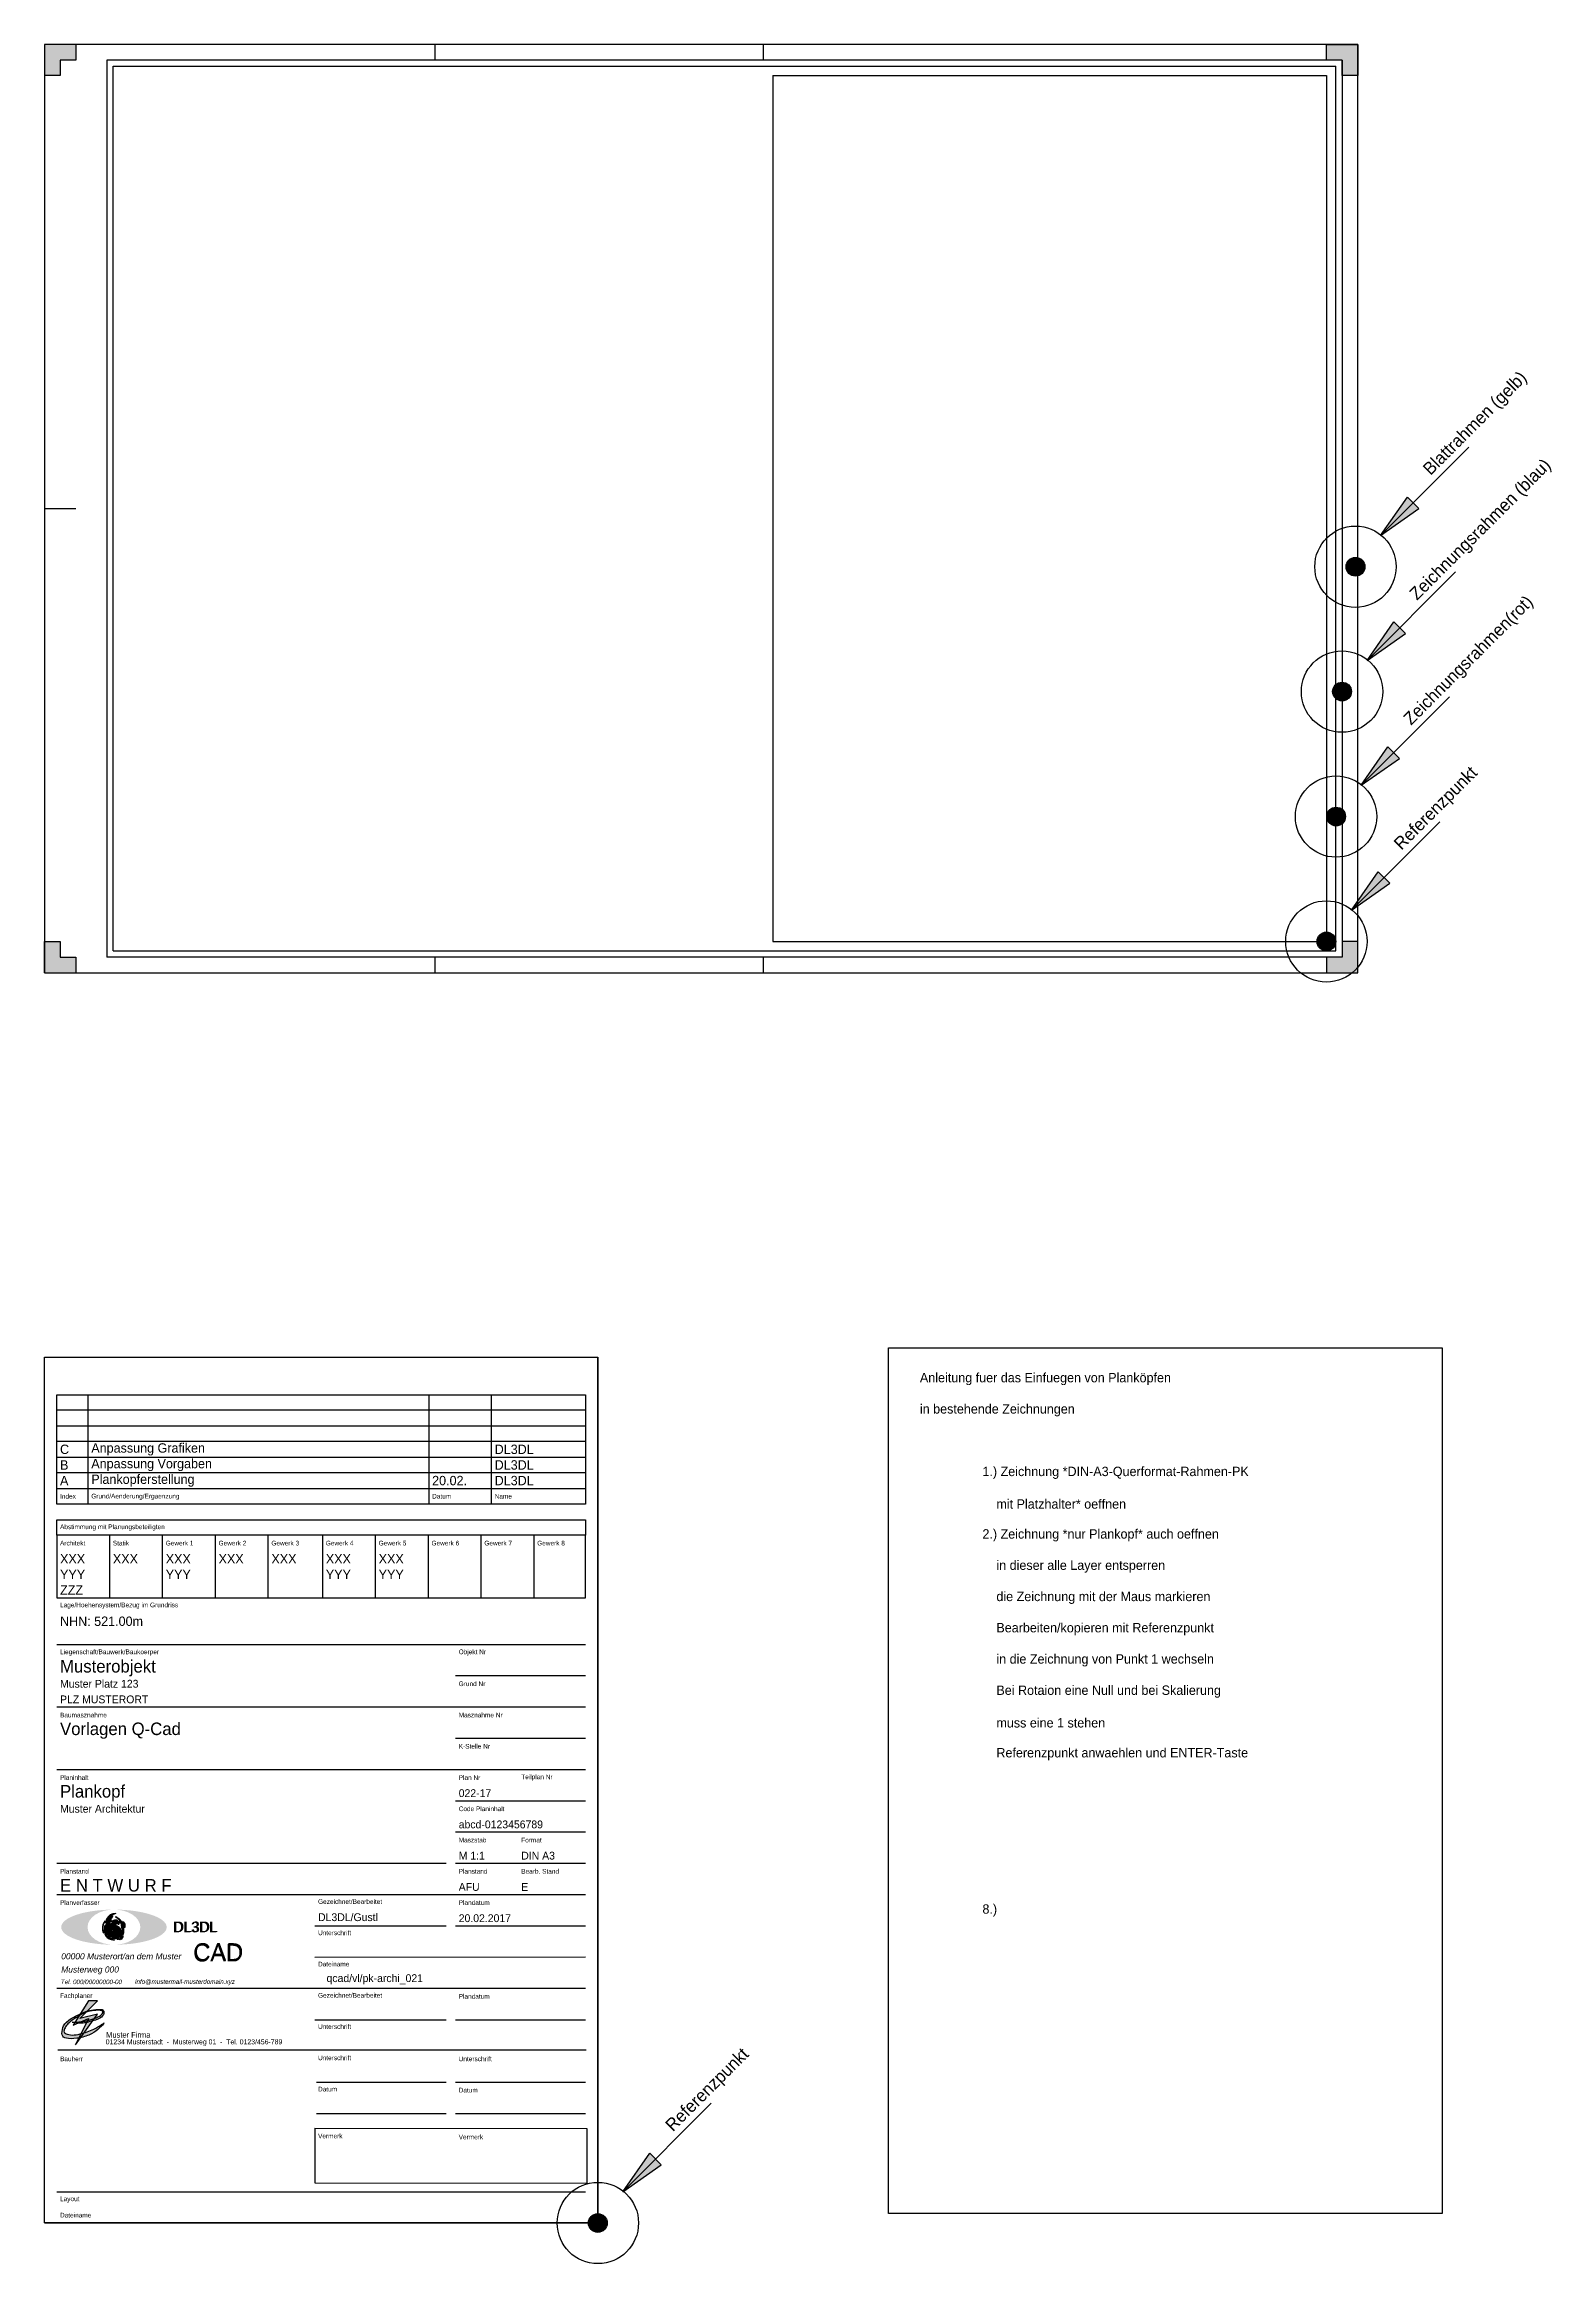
# Model space of a CAD drawing. Header units: millimetres. Extents: x 0 to 482, y -13 to 697.
import ezdxf

# ---------------------------------------------------------------- set-up
doc = ezdxf.new("R2010")
doc.units = ezdxf.units.MM
for name, color, linetype, true_color in [('Blattrahmen', 2, 'Continuous', 0xffff00), ('Faltmarken', 3, 'Continuous', 0x00ff00), ('Hilfe', 30, 'Continuous', 0xff7f00), ('Logo', 5, 'Continuous', 0x0000ff), ('Logo Text', 1, 'Continuous', 0xff0000), ('Logo_a', 1, 'Continuous', 0xff0000), ('Logo_b', 30, 'Continuous', 0xff7f00), ('Logo_c', 14, 'Continuous', 0x800000), ('Logo_d', 5, 'Continuous', 0x0000ff), ('Musterlogo AG', 3, 'Continuous', 0x00ff00), ('Musterlogo AG 1', 1, 'Continuous', 0xff0000), ('Musterlogo AG Text', 5, 'Continuous', 0x0000ff), ('pfoenix', 94, 'Continuous', 0x008000), ('Planecken', 2, 'Continuous', 0xffff00), ('Plankopf Platzhalter', 6, 'Continuous', 0xff00ff), ('Plankopf Rahmen', 3, 'Continuous', 0x00ff00), ('plankopf Text ausgefuellt', 94, 'Continuous', 0x008000), ('Plankopf Text Vorgabe', 1, 'Continuous', 0xff0000), ('Referenz', 1, 'Continuous', 0xff0000), ('Zeichnungsrahmen rot', 1, 'Continuous', 0xff0000), ('Zeichnungsrahmen_blau', 5, 'Continuous', 0x0000ff)]:
    doc.layers.add(name, color=color, linetype=linetype, true_color=true_color)
doc.styles.add('textstyle0', font='')
doc.styles.add('textstyle1', font='')
doc.styles.add('textstyle10', font='')
doc.styles.add('textstyle100', font='')
doc.styles.add('textstyle101', font='')
doc.styles.add('textstyle102', font='')
doc.styles.add('textstyle103', font='')
doc.styles.add('textstyle104', font='')
doc.styles.add('textstyle105', font='')
doc.styles.add('textstyle106', font='')
doc.styles.add('textstyle107', font='')
doc.styles.add('textstyle108', font='')
doc.styles.add('textstyle109', font='')
doc.styles.add('textstyle11', font='')
doc.styles.add('textstyle110', font='')
doc.styles.add('textstyle111', font='')
doc.styles.add('textstyle112', font='')
doc.styles.add('textstyle113', font='')
doc.styles.add('textstyle114', font='')
doc.styles.add('textstyle115', font='')
doc.styles.add('textstyle12', font='')
doc.styles.add('textstyle13', font='')
doc.styles.add('textstyle14', font='')
doc.styles.add('textstyle15', font='')
doc.styles.add('textstyle16', font='')
doc.styles.add('textstyle17', font='')
doc.styles.add('textstyle18', font='')
doc.styles.add('textstyle19', font='')
doc.styles.add('textstyle2', font='')
doc.styles.add('textstyle20', font='')
doc.styles.add('textstyle21', font='')
doc.styles.add('textstyle22', font='')
doc.styles.add('textstyle23', font='')
doc.styles.add('textstyle24', font='')
doc.styles.add('textstyle25', font='')
doc.styles.add('textstyle26', font='')
doc.styles.add('textstyle27', font='')
doc.styles.add('textstyle28', font='')
doc.styles.add('textstyle29', font='')
doc.styles.add('textstyle3', font='')
doc.styles.add('textstyle30', font='')
doc.styles.add('textstyle31', font='')
doc.styles.add('textstyle32', font='')
doc.styles.add('textstyle33', font='')
doc.styles.add('textstyle34', font='')
doc.styles.add('textstyle35', font='')
doc.styles.add('textstyle36', font='')
doc.styles.add('textstyle37', font='')
doc.styles.add('textstyle38', font='')
doc.styles.add('textstyle39', font='')
doc.styles.add('textstyle4', font='')
doc.styles.add('textstyle40', font='')
doc.styles.add('textstyle41', font='')
doc.styles.add('textstyle42', font='')
doc.styles.add('textstyle43', font='')
doc.styles.add('textstyle44', font='')
doc.styles.add('textstyle45', font='')
doc.styles.add('textstyle46', font='')
doc.styles.add('textstyle47', font='')
doc.styles.add('textstyle48', font='')
doc.styles.add('textstyle49', font='')
doc.styles.add('textstyle5', font='')
doc.styles.add('textstyle50', font='')
doc.styles.add('textstyle51', font='')
doc.styles.add('textstyle52', font='')
doc.styles.add('textstyle53', font='')
doc.styles.add('textstyle54', font='')
doc.styles.add('textstyle55', font='')
doc.styles.add('textstyle56', font='')
doc.styles.add('textstyle57', font='')
doc.styles.add('textstyle58', font='')
doc.styles.add('textstyle59', font='')
doc.styles.add('textstyle6', font='')
doc.styles.add('textstyle60', font='')
doc.styles.add('textstyle61', font='')
doc.styles.add('textstyle62', font='')
doc.styles.add('textstyle63', font='')
doc.styles.add('textstyle64', font='')
doc.styles.add('textstyle65', font='')
doc.styles.add('textstyle66', font='')
doc.styles.add('textstyle67', font='')
doc.styles.add('textstyle68', font='')
doc.styles.add('textstyle69', font='')
doc.styles.add('textstyle7', font='')
doc.styles.add('textstyle70', font='')
doc.styles.add('textstyle71', font='')
doc.styles.add('textstyle72', font='')
doc.styles.add('textstyle73', font='')
doc.styles.add('textstyle74', font='')
doc.styles.add('textstyle75', font='')
doc.styles.add('textstyle76', font='')
doc.styles.add('textstyle77', font='')
doc.styles.add('textstyle78', font='')
doc.styles.add('textstyle79', font='')
doc.styles.add('textstyle8', font='')
doc.styles.add('textstyle80', font='')
doc.styles.add('textstyle81', font='')
doc.styles.add('textstyle82', font='')
doc.styles.add('textstyle83', font='')
doc.styles.add('textstyle84', font='')
doc.styles.add('textstyle85', font='')
doc.styles.add('textstyle86', font='')
doc.styles.add('textstyle87', font='')
doc.styles.add('textstyle88', font='')
doc.styles.add('textstyle89', font='')
doc.styles.add('textstyle9', font='')
doc.styles.add('textstyle90', font='')
doc.styles.add('textstyle91', font='')
doc.styles.add('textstyle92', font='')
doc.styles.add('textstyle93', font='')
doc.styles.add('textstyle94', font='')
doc.styles.add('textstyle95', font='')
doc.styles.add('textstyle96', font='')
doc.styles.add('textstyle97', font='')
doc.styles.add('textstyle98', font='')
doc.styles.add('textstyle99', font='')
doc.styles.get('textstyle0').set_extended_font_data('FreeMono')
doc.styles.get('textstyle1').set_extended_font_data('URW Chancery L')
doc.styles.get('textstyle10').set_extended_font_data('FreeMono')
doc.styles.get('textstyle100').set_extended_font_data('FreeMono')
doc.styles.get('textstyle101').set_extended_font_data('Liberation Sans', italic=True)
doc.styles.get('textstyle102').set_extended_font_data('Liberation Sans', italic=True)
doc.styles.get('textstyle103').set_extended_font_data('Liberation Sans', italic=True)
doc.styles.get('textstyle104').set_extended_font_data('Liberation Sans', italic=True)
doc.styles.get('textstyle105').set_extended_font_data('FreeMono')
doc.styles.get('textstyle106').set_extended_font_data('FreeMono')
doc.styles.get('textstyle107').set_extended_font_data('FreeMono')
doc.styles.get('textstyle108').set_extended_font_data('FreeMono')
doc.styles.get('textstyle109').set_extended_font_data('FreeMono')
doc.styles.get('textstyle11').set_extended_font_data('FreeMono')
doc.styles.get('textstyle110').set_extended_font_data('FreeMono')
doc.styles.get('textstyle111').set_extended_font_data('FreeMono')
doc.styles.get('textstyle112').set_extended_font_data('FreeMono')
doc.styles.get('textstyle113').set_extended_font_data('FreeMono')
doc.styles.get('textstyle114').set_extended_font_data('FreeMono')
doc.styles.get('textstyle115').set_extended_font_data('FreeMono')
doc.styles.get('textstyle12').set_extended_font_data('FreeMono')
doc.styles.get('textstyle13').set_extended_font_data('FreeMono')
doc.styles.get('textstyle14').set_extended_font_data('FreeMono')
doc.styles.get('textstyle15').set_extended_font_data('FreeMono')
doc.styles.get('textstyle16').set_extended_font_data('FreeMono')
doc.styles.get('textstyle17').set_extended_font_data('FreeMono')
doc.styles.get('textstyle18').set_extended_font_data('FreeMono')
doc.styles.get('textstyle19').set_extended_font_data('FreeMono')
doc.styles.get('textstyle2').set_extended_font_data('URW Chancery L')
doc.styles.get('textstyle20').set_extended_font_data('URW Chancery L')
doc.styles.get('textstyle21').set_extended_font_data('URW Chancery L')
doc.styles.get('textstyle22').set_extended_font_data('URW Chancery L')
doc.styles.get('textstyle23').set_extended_font_data('URW Chancery L')
doc.styles.get('textstyle24').set_extended_font_data('FreeMono')
doc.styles.get('textstyle25').set_extended_font_data('FreeMono')
doc.styles.get('textstyle26').set_extended_font_data('FreeMono')
doc.styles.get('textstyle27').set_extended_font_data('FreeMono')
doc.styles.get('textstyle28').set_extended_font_data('FreeMono')
doc.styles.get('textstyle29').set_extended_font_data('FreeMono')
doc.styles.get('textstyle3').set_extended_font_data('FreeMono')
doc.styles.get('textstyle30').set_extended_font_data('FreeMono')
doc.styles.get('textstyle31').set_extended_font_data('FreeMono')
doc.styles.get('textstyle32').set_extended_font_data('FreeMono')
doc.styles.get('textstyle33').set_extended_font_data('FreeMono')
doc.styles.get('textstyle34').set_extended_font_data('FreeMono')
doc.styles.get('textstyle35').set_extended_font_data('FreeMono')
doc.styles.get('textstyle36').set_extended_font_data('FreeMono')
doc.styles.get('textstyle37').set_extended_font_data('FreeMono')
doc.styles.get('textstyle38').set_extended_font_data('FreeMono')
doc.styles.get('textstyle39').set_extended_font_data('FreeMono')
doc.styles.get('textstyle4').set_extended_font_data('FreeMono')
doc.styles.get('textstyle40').set_extended_font_data('FreeMono')
doc.styles.get('textstyle41').set_extended_font_data('FreeMono')
doc.styles.get('textstyle42').set_extended_font_data('FreeMono')
doc.styles.get('textstyle43').set_extended_font_data('FreeMono')
doc.styles.get('textstyle44').set_extended_font_data('FreeMono')
doc.styles.get('textstyle45').set_extended_font_data('FreeMono')
doc.styles.get('textstyle46').set_extended_font_data('FreeMono')
doc.styles.get('textstyle47').set_extended_font_data('FreeMono')
doc.styles.get('textstyle48').set_extended_font_data('FreeMono')
doc.styles.get('textstyle49').set_extended_font_data('FreeMono')
doc.styles.get('textstyle5').set_extended_font_data('FreeMono')
doc.styles.get('textstyle50').set_extended_font_data('FreeMono')
doc.styles.get('textstyle51').set_extended_font_data('FreeMono')
doc.styles.get('textstyle52').set_extended_font_data('FreeMono')
doc.styles.get('textstyle53').set_extended_font_data('FreeMono')
doc.styles.get('textstyle54').set_extended_font_data('FreeMono')
doc.styles.get('textstyle55').set_extended_font_data('FreeMono')
doc.styles.get('textstyle56').set_extended_font_data('FreeMono')
doc.styles.get('textstyle57').set_extended_font_data('FreeMono')
doc.styles.get('textstyle58').set_extended_font_data('FreeMono')
doc.styles.get('textstyle59').set_extended_font_data('FreeMono')
doc.styles.get('textstyle6').set_extended_font_data('FreeMono')
doc.styles.get('textstyle60').set_extended_font_data('FreeMono')
doc.styles.get('textstyle61').set_extended_font_data('FreeMono')
doc.styles.get('textstyle62').set_extended_font_data('FreeMono')
doc.styles.get('textstyle63').set_extended_font_data('FreeMono')
doc.styles.get('textstyle64').set_extended_font_data('FreeMono')
doc.styles.get('textstyle65').set_extended_font_data('FreeMono')
doc.styles.get('textstyle66').set_extended_font_data('FreeMono')
doc.styles.get('textstyle67').set_extended_font_data('FreeMono')
doc.styles.get('textstyle68').set_extended_font_data('FreeMono')
doc.styles.get('textstyle69').set_extended_font_data('FreeMono')
doc.styles.get('textstyle7').set_extended_font_data('FreeMono')
doc.styles.get('textstyle70').set_extended_font_data('FreeMono')
doc.styles.get('textstyle71').set_extended_font_data('FreeMono')
doc.styles.get('textstyle72').set_extended_font_data('FreeMono')
doc.styles.get('textstyle73').set_extended_font_data('FreeMono')
doc.styles.get('textstyle74').set_extended_font_data('FreeMono')
doc.styles.get('textstyle75').set_extended_font_data('FreeMono')
doc.styles.get('textstyle76').set_extended_font_data('FreeMono')
doc.styles.get('textstyle77').set_extended_font_data('FreeMono')
doc.styles.get('textstyle78').set_extended_font_data('FreeMono')
doc.styles.get('textstyle79').set_extended_font_data('FreeMono')
doc.styles.get('textstyle8').set_extended_font_data('FreeMono')
doc.styles.get('textstyle80').set_extended_font_data('FreeMono')
doc.styles.get('textstyle81').set_extended_font_data('FreeMono')
doc.styles.get('textstyle82').set_extended_font_data('FreeMono')
doc.styles.get('textstyle83').set_extended_font_data('FreeMono')
doc.styles.get('textstyle84').set_extended_font_data('FreeMono')
doc.styles.get('textstyle85').set_extended_font_data('FreeMono')
doc.styles.get('textstyle86').set_extended_font_data('FreeMono')
doc.styles.get('textstyle87').set_extended_font_data('FreeMono')
doc.styles.get('textstyle88').set_extended_font_data('FreeMono')
doc.styles.get('textstyle89').set_extended_font_data('FreeMono')
doc.styles.get('textstyle9').set_extended_font_data('FreeMono')
doc.styles.get('textstyle90').set_extended_font_data('FreeMono')
doc.styles.get('textstyle91').set_extended_font_data('FreeMono')
doc.styles.get('textstyle92').set_extended_font_data('FreeMono')
doc.styles.get('textstyle93').set_extended_font_data('FreeMono')
doc.styles.get('textstyle94').set_extended_font_data('FreeMono')
doc.styles.get('textstyle95').set_extended_font_data('FreeMono')
doc.styles.get('textstyle96').set_extended_font_data('FreeMono')
doc.styles.get('textstyle97').set_extended_font_data('FreeMono')
doc.styles.get('textstyle98').set_extended_font_data('FreeMono')
doc.styles.get('textstyle99').set_extended_font_data('FreeMono')

msp = doc.modelspace()

# ---------------------------------------------------------------- texts
at = {"layer": 'Hilfe', "char_height": 3, "attachment_point": 4}
for s, insert, style in [('Anleitung fuer das Einfuegen von Planköpfen', (280, 270), 'textstyle8'), ('in bestehende Zeichnungen', (280, 260), 'textstyle9'), ('1.) Zeichnung *DIN-A3-Querformat-Rahmen-PK ', (300, 240), 'textstyle10'), ('    mit Platzhalter* oeffnen', (300, 230), 'textstyle13'), ('2.) Zeichnung *nur Plankopf* auch oeffnen', (300, 220), 'textstyle3'), ('    in dieser alle Layer entsperren ', (300, 210), 'textstyle14'), ('    die Zeichnung mit der Maus markieren', (300, 200), 'textstyle4'), ('    Bearbeiten/kopieren mit Referenzpunkt', (300, 190), 'textstyle15'), ('    in die Zeichnung von Punkt 1 wechseln', (300, 180), 'textstyle5'), ('    Bei Rotaion eine Null und bei Skalierung', (300, 170), 'textstyle16'), ('    muss eine 1 stehen', (300, 160), 'textstyle17'), ('    Referenzpunkt anwaehlen und ENTER-Taste', (300, 150), 'textstyle18'), ('8.)', (300, 100), 'textstyle6')]:
    msp.add_mtext(s, dxfattribs=dict(at, insert=insert, style=style))
at = {"layer": 'Logo', "attachment_point": 5}
for s, insert, char_height, style in [('DL3DL\\P', (48.12, 94.64), 3.375, 'textstyle22'), ('CAD\\P', (55.51, 86.43), 5.625, 'textstyle20')]:
    msp.add_mtext(s, dxfattribs=dict(at, insert=insert, char_height=char_height, style=style))
at = {"layer": 'Logo Text', "attachment_point": 5}
for s, insert, char_height, style in [('DL3DL\\P', (48.45, 94.74), 3.375, 'textstyle23'), ('CAD\\P', (55.66, 86.67), 5.625, 'textstyle21')]:
    msp.add_mtext(s, dxfattribs=dict(at, insert=insert, char_height=char_height, style=style))
at = {"layer": 'Logo_d', "attachment_point": 4}
for s, insert, char_height, style in [('\\H1.93259;00000 Musterort/an dem Muster', (5.38, 85.31), 2.025, 'textstyle103'), ('\\H1.93259;Musterweg 000', (5.38, 80.81), 2.025, 'textstyle102'), ('\\H1.43155;Tel. 000/00000000-00', (5.25, 77.12), 1.5, 'textstyle101'), ('\\H1.43155;info@mustermail-musterdomain.xyz', (29, 77), 1.5, 'textstyle104')]:
    msp.add_mtext(s, dxfattribs=dict(at, insert=insert, char_height=char_height, style=style))
at = {"layer": 'Musterlogo AG Text', "attachment_point": 4}
for s, insert, char_height, style in [('01234 Musterstadt  -  Musterweg 01  -  Tel. 0123/456-789', (19.6, 57.72), 1.6, 'textstyle2'), ('Muster Firma', (19.73, 60.19), 1.8, 'textstyle1')]:
    msp.add_mtext(s, dxfattribs=dict(at, insert=insert, char_height=char_height, style=style))
at = {"layer": 'plankopf Text ausgefuellt', "attachment_point": 4}
for s, insert, char_height, style in [('C', (5, 247.5), 3, 'textstyle46'), ('Anpassung Grafiken', (15, 247.5), 3, 'textstyle63'), ('DL3DL', (144, 247.5), 3, 'textstyle67'), ('B', (5, 242.5), 3, 'textstyle45'), ('Anpassung Vorgaben', (15, 242.5), 3, 'textstyle48'), ('DL3DL', (144, 242.5), 3, 'textstyle66'), ('A', (5, 237.5), 3, 'textstyle44'), ('Plankopferstellung', (15, 237.5), 3, 'textstyle47'), ('20.02.', (124, 237.5), 3, 'textstyle64'), ('DL3DL', (144, 237.5), 3, 'textstyle65'), ('XXX', (5, 212.5), 3, 'textstyle68'), ('XXX', (21.9, 212.5), 3, 'textstyle69'), ('XXX', (38.8, 212.5), 3, 'textstyle70'), ('XXX', (55.7, 212.5), 3, 'textstyle55'), ('XXX', (72.6, 212.5), 3, 'textstyle56'), ('XXX', (90, 212.5), 3, 'textstyle57'), ('XXX', (106.9, 212.5), 3, 'textstyle58'), ('YYY', (5, 207.5), 3, 'textstyle59'), ('YYY', (38.8, 207.5), 3, 'textstyle60'), ('YYY', (90, 207.5), 3, 'textstyle61'), ('YYY', (106.9, 207.5), 3, 'textstyle62'), ('ZZZ', (5, 202.5), 3, 'textstyle32'), ('NHN: 521.00m', (5, 192.5), 3, 'textstyle33'), ('Musterobjekt', (5, 177.5), 4, 'textstyle37'), ('Muster Platz 123', (5, 172.5), 2.5, 'textstyle30'), ('PLZ MUSTERORT', (5, 167.5), 2.5, 'textstyle41'), ('Vorlagen Q-Cad', (5, 157.5), 4, 'textstyle35'), ('Plankopf', (5, 137.5), 4, 'textstyle36'), ('022-17', (132.5, 137.5), 2.5, 'textstyle24'), ('Muster Architektur', (5, 132.5), 2.5, 'textstyle38'), ('abcd-0123456789', (132.5, 127.5), 2.5, 'textstyle39'), ('M 1:1', (132.5, 117.5), 2.5, 'textstyle25'), ('DIN A3', (152.5, 117.5), 2.5, 'textstyle26'), ('E N T W U R F', (5, 108), 4, 'textstyle34'), ('AFU', (132.5, 107.5), 2.5, 'textstyle29'), ('E', (152.5, 107.5), 2.5, 'textstyle27'), ('DL3DL/Gustl', (87.52, 97.82), 2.5, 'textstyle28'), ('20.02.2017', (132.5, 97.5), 2.5, 'textstyle31'), ('qcad/vl/pk-archi_021', (90.23, 77.95), 2.5, 'textstyle40')]:
    msp.add_mtext(s, dxfattribs=dict(at, insert=insert, char_height=char_height, style=style))
at = {"layer": 'Plankopf Text Vorgabe', "char_height": 1.5, "attachment_point": 4}
for s, insert, style in [('Index', (5, 232.5), 'textstyle114'), ('Grund/Aenderung/Ergaenzung', (14.98, 232.32), 'textstyle115'), ('Datum', (124, 232.5), 'textstyle105'), ('Name', (144, 232.5), 'textstyle106'), ('Abstimmung mit Planungsbeteiligten', (5, 222.5), 'textstyle113'), ('Architekt', (5, 217.5), 'textstyle107'), ('Statik', (21.9, 217.5), 'textstyle108'), ('Gewerk 1', (38.8, 217.5), 'textstyle109'), ('Gewerk 2', (55.7, 217.5), 'textstyle110'), ('Gewerk 3', (72.6, 217.5), 'textstyle111'), ('Gewerk 4', (90, 217.5), 'textstyle112'), ('Gewerk 5', (106.9, 217.5), 'textstyle79'), ('Gewerk 6', (123.8, 217.5), 'textstyle80'), ('Gewerk 7', (140.7, 217.5), 'textstyle81'), ('Gewerk 8', (157.6, 217.5), 'textstyle82'), ('Lage/Hoehensystem/Bezug im Grundriss', (5, 197.5), 'textstyle83'), ('Liegenschaft/Bauwerk/Baukoerper', (5, 182.5), 'textstyle84'), ('Objekt Nr', (132.5, 182.5), 'textstyle77'), ('Grund Nr', (132.5, 172.5), 'textstyle78'), ('Baumasznahme', (5, 162.5), 'textstyle85'), ('Masznahme Nr', (132.5, 162.5), 'textstyle93'), ('K-Stelle Nr', (132.5, 152.5), 'textstyle94'), ('Planinhalt', (5, 142.5), 'textstyle86'), ('Plan Nr', (132.5, 142.5), 'textstyle92'), ('Teilplan Nr', (152.5, 142.5), 'textstyle90'), ('Code Planinhalt', (132.5, 132.5), 'textstyle99'), ('Maszstab', (132.5, 122.5), 'textstyle100'), ('Format', (152.5, 122.5), 'textstyle95'), ('Planstand', (5, 112.5), 'textstyle71'), ('Planstand', (132.5, 112.5), 'textstyle87'), ('Bearb. Stand', (152.5, 112.5), 'textstyle96'), ('Planverfasser', (5, 102.5), 'textstyle72'), ('Gezeichnet/Bearbeitet', (87.52, 102.82), 'textstyle51'), ('Plandatum', (132.5, 102.5), 'textstyle98'), ('Unterschrift', (87.52, 92.82), 'textstyle53'), ('Dateiname', (87.52, 82.82), 'textstyle43'), ('Fachplaner', (5, 72.5), 'textstyle73'), ('Gezeichnet/Bearbeitet', (87.52, 72.82), 'textstyle52'), ('Plandatum', (132.5, 72.5), 'textstyle91'), ('Unterschrift', (87.52, 62.82), 'textstyle54'), ('Bauherr', (5, 52.5), 'textstyle74'), ('Unterschrift', (87.52, 52.82), 'textstyle42'), ('Unterschrift', (132.5, 52.5), 'textstyle88'), ('Datum', (87.52, 42.82), 'textstyle97'), ('Datum', (132.5, 42.5), 'textstyle89'), ('Vermerk', (87.52, 27.82), 'textstyle49'), ('Vermerk', (132.5, 27.5), 'textstyle50'), ('Layout ', (5, 7.5), 'textstyle75'), ('Dateiname', (5, 2.5), 'textstyle76')]:
    msp.add_mtext(s, dxfattribs=dict(at, insert=insert, style=style))
at = {"layer": 'Referenz', "char_height": 4, "attachment_point": 4, "rotation": 45}
for s, insert, style in [('Blattrahmen (gelb)', (442.3, 559.89), 'textstyle19'), ('Zeichnungsrahmen (blau)', (438, 519.93), 'textstyle11'), ('Zeichnungsrahmen(rot)', (436.1, 479.96), 'textstyle12'), ('Referenzpunkt', (433, 440), 'textstyle0'), ('Referenzpunkt', (200, 30), 'textstyle7')]:
    msp.add_mtext(s, dxfattribs=dict(at, insert=insert, style=style))

# ---------------------------------------------------------------- hatches: boundary and pattern name
at = {"layer": 'Logo_a'}
h = msp.add_hatch(color=256, dxfattribs=at)
edge = h.paths.add_edge_path()
edge.add_ellipse((22.24, 94.64), major_axis=(14.06, 0), ratio=0.4, start_angle=0, end_angle=360)
edge = h.paths.add_edge_path()
edge.add_ellipse((22.24, 94.64), major_axis=(11.25, 0), ratio=0.5, start_angle=0, end_angle=360)
at = {"layer": 'Logo_b'}
h = msp.add_hatch(color=256, dxfattribs=at)
edge = h.paths.add_edge_path()
edge.add_ellipse((22.24, 94.64), major_axis=(11.25, 0), ratio=0.5, start_angle=0, end_angle=360)
edge = h.paths.add_edge_path()
edge.add_ellipse((22.24, 94.64), major_axis=(8.44, 0), ratio=0.666667, start_angle=0, end_angle=360)
at = {"layer": 'Logo_c'}
h = msp.add_hatch(color=256, dxfattribs=at)
edge = h.paths.add_edge_path()
edge.add_ellipse((22.24, 94.64), major_axis=(14.06, 0), ratio=0.4, start_angle=0, end_angle=360)
edge = h.paths.add_edge_path()
edge.add_ellipse((22.24, 94.64), major_axis=(16.87, 0), ratio=0.333333, start_angle=0, end_angle=360)
at = {"layer": 'Musterlogo AG'}
h = msp.add_hatch(color=256, dxfattribs=at)
edge = h.paths.add_edge_path()
edge.add_spline(control_points=[(8.93, 64.29), (11.49, 63.65), (13.56, 64.13), (17.45, 65.16), (19.2, 66.59), (18.96, 68.26), (18.01, 68.34), (14.83, 68.18), (12.85, 67.62), (7.04, 64.76), (5.77, 62.62), (5.38, 59.84), (6.73, 58.96), (10.22, 58.88), (14.44, 59.99), (17.22, 61.82), (19.2, 64.05), (19.2, 64.05), (16.34, 62.22), (14.2, 61.27), (12.21, 60.63), (9.51, 59.99), (7.04, 60.31), (6.09, 61.03), (6.41, 62.14), (7.12, 63.31), (8.52, 64.71), (11.51, 66.49), (13.03, 67.45), (14.33, 67.77), (15.4, 67.96), (16.68, 68.07), (17.9, 68.01), (18.46, 67.88), (18.78, 67.59), (18.62, 67), (17.66, 66.12), (16.57, 65.7), (15.29, 65.19), (13.86, 64.74), (12.21, 64.45), (10.8, 64.26), (8.93, 64.29), (8.93, 64.29)], knot_values=[0, 0, 0, 0, 1, 2, 3, 4, 5, 6, 7, 8, 9, 10, 11, 12, 13, 14, 15, 16, 17, 18, 19, 20, 21, 22, 23, 24, 25, 26, 27, 28, 29, 30, 31, 32, 33, 34, 35, 36, 37, 38, 39, 40, 41, 41, 41, 41], degree=3, periodic=0)
h = msp.add_hatch(color=256, dxfattribs=at)
edge = h.paths.add_edge_path()
edge.add_spline(control_points=[(8.93, 64.29), (11.49, 63.65), (13.56, 64.13), (17.45, 65.16), (19.2, 66.59), (18.96, 68.26), (18.01, 68.34), (14.83, 68.18), (12.85, 67.62), (7.04, 64.76), (5.77, 62.62), (5.38, 59.84), (6.73, 58.96), (10.22, 58.88), (14.44, 59.99), (17.22, 61.82), (19.2, 64.05), (19.2, 64.05), (16.34, 62.22), (14.2, 61.27), (12.21, 60.63), (9.51, 59.99), (7.04, 60.31), (6.09, 61.03), (6.41, 62.14), (7.12, 63.31), (8.52, 64.71), (11.51, 66.49), (13.03, 67.45), (14.33, 67.77), (15.4, 67.96), (16.68, 68.07), (17.9, 68.01), (18.46, 67.88), (18.78, 67.59), (18.62, 67), (17.66, 66.12), (16.57, 65.7), (15.29, 65.19), (13.86, 64.74), (12.21, 64.45), (10.8, 64.26), (8.93, 64.29), (8.93, 64.29)], knot_values=[0, 0, 0, 0, 1, 2, 3, 4, 5, 6, 7, 8, 9, 10, 11, 12, 13, 14, 15, 16, 17, 18, 19, 20, 21, 22, 23, 24, 25, 26, 27, 28, 29, 30, 31, 32, 33, 34, 35, 36, 37, 38, 39, 40, 41, 41, 41, 41], degree=3, periodic=0)
at = {"layer": 'Musterlogo AG 1'}
msp.add_hatch(color=256, dxfattribs=at).paths.add_polyline_path([(14.15, 71.04), (9.23, 63.31), (14.15, 65.42), (9.93, 56.98), (16.96, 66.82), (11.34, 65.42), (16.96, 71.04)])
at = {"layer": 'pfoenix'}
h = msp.add_hatch(color=256, dxfattribs=at)
edge = h.paths.add_edge_path()
edge.add_spline(control_points=[(19.46, 96.68), (17.96, 95.26), (18.68, 92.87), (19.01, 92.71)], knot_values=[0, 0, 0, 0, 1, 1, 1, 1], degree=3, periodic=0)
edge.add_spline(control_points=[(19.01, 92.71), (18.91, 92.8), (18.19, 95.18), (19.46, 96.68)], knot_values=[0, 0, 0, 0, 1, 1, 1, 1], degree=3, periodic=0)
h = msp.add_hatch(color=256, dxfattribs=at)
edge = h.paths.add_edge_path()
edge.add_spline(control_points=[(21.49, 94.1), (21.86, 93.87), (21.6, 93.43), (21.6, 93.43), (21.6, 93.43), (21.69, 93.2), (22.28, 93.19), (22.19, 93.74), (22.08, 94.1), (21.59, 94.58), (21.21, 94.91), (21.06, 95.35), (21.35, 95.8), (21.82, 96.1), (21.9, 96.23), (21.83, 96.38), (21.57, 96.38), (21.33, 96.32), (21.13, 96.42), (21.18, 96.75), (21.49, 96.91), (21.49, 96.92), (21.49, 96.91), (21.41, 96.77), (21.27, 96.66), (21.39, 96.57), (21.74, 96.66), (22.17, 96.89), (22.92, 97.05), (23.2, 97.02), (23.23, 96.94), (23.27, 96.7), (23.18, 96.51), (23.55, 96.54), (23.81, 96.43), (24.02, 96.21), (23.98, 95.86), (23.73, 95.54), (23.63, 95.46), (23.63, 95.46), (23.6, 95.64), (23.54, 95.84), (23.32, 95.89), (23.01, 95.83), (22.87, 95.54), (22.89, 95.17), (23.16, 95.05), (23.71, 94.86), (23.98, 94.52)], knot_values=[0, 0, 0, 0, 1, 2, 3, 4, 5, 6, 7, 8, 9, 10, 11, 12, 13, 14, 15, 16, 17, 18, 19, 20, 21, 22, 23, 24, 25, 26, 27, 28, 29, 30, 31, 32, 33, 34, 35, 36, 37, 38, 39, 40, 41, 42, 43, 44, 45, 46, 46, 46, 46], degree=3, periodic=0)
edge.add_spline(control_points=[(23.98, 94.52), (24.22, 94.09), (24.4, 93.48), (24.3, 92.89), (24.09, 92.35), (23.89, 92.03), (23.89, 92.03), (24.53, 92.41), (24.71, 93.07), (24.7, 93.58), (24.64, 93.71), (24.83, 93.38), (24.85, 92.78), (24.73, 92.41), (24.21, 91.44), (23.67, 91.09), (23.05, 90.92), (22.32, 90.92), (21.85, 91.14), (21.85, 91.14), (21.85, 91.14)], knot_values=[0, 0, 0, 0, 1, 2, 3, 4, 5, 6, 7, 8, 9, 10, 11, 12, 13, 14, 15, 16, 17, 18, 18, 18, 18], degree=3, periodic=0)
edge.add_spline(control_points=[(21.85, 91.14), (21.85, 91.14), (21.8, 91.11), (18.19, 95.26), (21.93, 98.25)], knot_values=[0, 0, 0, 0, 1, 2, 2, 2, 2], degree=3, periodic=0)
edge.add_spline(control_points=[(21.93, 98.25), (20.28, 96.11), (21.49, 94.1), (21.49, 94.1), (21.49, 94.1), (21.49, 94.1), (21.49, 94.1)], knot_values=[0, 0, 0, 0, 1, 2, 3, 4, 4, 4, 4], degree=3, periodic=0)
h = msp.add_hatch(color=256, dxfattribs=at)
edge = h.paths.add_edge_path()
edge.add_spline(control_points=[(21.37, 98.31), (19.52, 94.7), (21.25, 90.95), (21.24, 90.93), (21.24, 90.93), (18.56, 94.76), (21.37, 98.31), (21.37, 98.31), (21.37, 98.31)], knot_values=[0, 0, 0, 0, 1, 2, 3, 4, 5, 6, 6, 6, 6], degree=3, periodic=0)
h = msp.add_hatch(color=256, dxfattribs=at)
edge = h.paths.add_edge_path()
edge.add_spline(control_points=[(19.28, 95.18), (19.37, 91.65), (22.45, 90.44), (22.45, 90.44), (22.45, 90.44), (19, 91.29), (19.31, 95.14), (19.31, 95.14), (19.28, 95.18)], knot_values=[0, 0, 0, 0, 1, 2, 3, 4, 5, 6, 6, 6, 6], degree=3, periodic=0)
h = msp.add_hatch(color=256, dxfattribs=at)
edge = h.paths.add_edge_path()
edge.add_spline(control_points=[(22.89, 98.98), (20.41, 98.38), (19.49, 96), (19.49, 96)], knot_values=[0, 0, 0, 0, 1, 1, 1, 1], degree=3, periodic=0)
edge.add_spline(control_points=[(19.49, 96), (19.52, 96.18), (19.86, 98.97), (22.89, 98.98)], knot_values=[0, 0, 0, 0, 1, 1, 1, 1], degree=3, periodic=0)
h = msp.add_hatch(color=256, dxfattribs=at)
edge = h.paths.add_edge_path()
edge.add_spline(control_points=[(24.53, 95.44), (24.59, 95.14), (24.62, 94.9), (24.65, 94.52), (24.65, 94.24), (24.65, 94.23), (24.65, 94.23), (24.78, 94.63), (24.78, 95.1), (24.69, 95.93), (24.42, 96.69), (24.19, 97.07), (23.56, 97.59), (22.72, 97.96), (22.72, 97.96), (22.72, 97.96)], knot_values=[0, 0, 0, 0, 1, 2, 3, 4, 5, 6, 7, 8, 9, 10, 11, 12, 13, 13, 13, 13], degree=3, periodic=0)
edge.add_spline(control_points=[(22.72, 97.96), (23.23, 97.7), (23.51, 97.41), (23.82, 97.03), (24.12, 96.63), (24.41, 95.98), (24.53, 95.44)], knot_values=[0, 0, 0, 0, 1, 2, 3, 4, 4, 4, 4], degree=3, periodic=0)
h = msp.add_hatch(color=256, dxfattribs=at)
edge = h.paths.add_edge_path()
edge.add_spline(control_points=[(25.34, 93.43), (25.31, 92.96), (25.17, 92.32), (24.97, 91.97), (24.52, 91.55), (24.27, 91.3), (24.27, 91.3), (24.45, 91.62), (24.7, 92.02), (24.84, 92.41), (24.85, 92.78), (24.68, 93.64)], knot_values=[0, 0, 0, 0, 1, 2, 3, 4, 5, 6, 7, 8, 9, 9, 9, 9], degree=3, periodic=0)
edge.add_spline(control_points=[(24.68, 93.64), (24.92, 93.76), (24.97, 94.02), (25, 94.81), (24.95, 95.52), (24.93, 95.9), (24.69, 96.66), (24.54, 96.76), (24.97, 96.21), (25.11, 95.84), (25.25, 95.32), (25.32, 94.8), (25.36, 94.09), (25.34, 93.43)], knot_values=[0, 0, 0, 0, 1, 2, 3, 4, 5, 6, 7, 8, 9, 10, 11, 11, 11, 11], degree=3, periodic=0)
h = msp.add_hatch(color=256, dxfattribs=at)
edge = h.paths.add_edge_path()
edge.add_spline(control_points=[(25.67, 94.51), (25.66, 95), (25.6, 95.33), (25.52, 95.7), (25.37, 96), (25.04, 96.48), (25.04, 96.48), (25.04, 96.48)], knot_values=[0, 0, 0, 0, 1, 2, 3, 4, 5, 5, 5, 5], degree=3, periodic=0)
edge.add_spline(control_points=[(25.04, 96.48), (25.82, 96.09), (25.67, 94.51), (25.67, 94.51), (25.67, 94.51)], knot_values=[0, 0, 0, 0, 1, 2, 2, 2, 2], degree=3, periodic=0)
h = msp.add_hatch(color=256, dxfattribs=at)
edge = h.paths.add_edge_path()
edge.add_spline(control_points=[(23.42, 90.76), (23.76, 90.63), (24.32, 90.62), (24.62, 90.7), (24.89, 91.01), (25.07, 91.43), (25.09, 91.75), (25.12, 91.89), (25.12, 91.89), (25.12, 91.89), (25.01, 91.61), (24.92, 91.51), (24.7, 91.24), (24.46, 91.07), (24.23, 90.97), (23.88, 90.87), (23.54, 90.84), (23.42, 90.84), (23.3, 90.85), (23.3, 90.84), (23.3, 90.84), (23.37, 90.79), (23.42, 90.76), (23.42, 90.76), (23.42, 90.76)], knot_values=[0, 0, 0, 0, 1, 2, 3, 4, 5, 6, 7, 8, 9, 10, 11, 12, 13, 14, 15, 16, 17, 18, 19, 20, 21, 22, 22, 22, 22], degree=3, periodic=0)
at = {"layer": 'Planecken'}
for points in [[(10, 697), (10, 692), (5, 692), (5, 687), (0, 687), (0, 697)], [(410, 697), (420, 697), (420, 687), (415, 687), (415, 692), (410, 692)], [(0, 400), (0, 410), (5, 410), (5, 405), (10, 405), (10, 400)], [(410, 400), (420, 400), (420, 410), (415, 410), (415, 405), (410, 405)]]:
    msp.add_hatch(color=256, dxfattribs=at).paths.add_polyline_path(points)
at = {"layer": 'Referenz'}
for points in [[(427.3, 539.89), (435.9, 552.18), (439.59, 548.49)], [(423, 499.93), (431.6, 512.21), (435.29, 508.53)], [(421.1, 459.96), (429.7, 472.25), (433.39, 468.57)], [(418, 420), (426.6, 432.29), (430.29, 428.6)], [(185, 10), (193.6, 22.29), (197.29, 18.6)]]:
    msp.add_hatch(color=256, dxfattribs=at).paths.add_polyline_path(points)
h = msp.add_hatch(color=256, dxfattribs=at)
edge = h.paths.add_edge_path()
edge.add_arc((419.3, 529.89), 3, 0, 360)
h = msp.add_hatch(color=256, dxfattribs=at)
edge = h.paths.add_edge_path()
edge.add_arc((415, 489.93), 3, 0, 360)
h = msp.add_hatch(color=256, dxfattribs=at)
edge = h.paths.add_edge_path()
edge.add_arc((413.1, 449.96), 3, 0, 360)
h = msp.add_hatch(color=256, dxfattribs=at)
edge = h.paths.add_edge_path()
edge.add_arc((410, 410), 3, 0, 360)
h = msp.add_hatch(color=256, dxfattribs=at)
edge = h.paths.add_edge_path()
edge.add_arc((177, 0), 3, 0, 360)

# ---------------------------------------------------------------- linework, layer by layer
at = {"layer": 'Blattrahmen'}
for p, q in [((420, 697), (0, 697)), ((0, 697), (0, 400)), ((420, 400), (420, 697)), ((0, 400), (420, 400))]:
    msp.add_line(p, q, dxfattribs=at)
at = {"layer": 'Faltmarken'}
for p, q in [((125, 692), (125, 697)), ((230, 692), (230, 697)), ((0, 548.5), (10, 548.5)), ((125, 400), (125, 405)), ((230, 400), (230, 405))]:
    msp.add_line(p, q, dxfattribs=at)
at = {"layer": 'Hilfe'}
for p, q in [((0, 277), (177, 277)), ((0, 0), (0, 277)), ((177, 277), (177, 0)), ((270, 280), (447, 280)), ((270, 3), (270, 280)), ((447, 280), (447, 3)), ((177, 0), (0, 0)), ((447, 3), (270, 3))]:
    msp.add_line(p, q, dxfattribs=at)
at = {"layer": 'Musterlogo AG'}
msp.add_open_spline([(8.93, 64.29), (11.49, 63.65), (13.56, 64.13), (17.45, 65.16), (19.2, 66.59), (18.96, 68.26), (18.01, 68.34), (14.83, 68.18), (12.85, 67.62), (7.04, 64.76), (5.77, 62.62), (5.38, 59.84), (6.73, 58.96), (10.22, 58.88), (14.44, 59.99), (17.22, 61.82), (19.2, 64.05), (19.2, 64.05), (16.34, 62.22), (14.2, 61.27), (12.21, 60.63), (9.51, 59.99), (7.04, 60.31), (6.09, 61.03), (6.41, 62.14), (7.12, 63.31), (8.52, 64.71), (11.51, 66.49), (13.03, 67.45), (14.33, 67.77), (15.4, 67.96), (16.68, 68.07), (17.9, 68.01), (18.46, 67.88), (18.78, 67.59), (18.62, 67), (17.66, 66.12), (16.57, 65.7), (15.29, 65.19), (13.86, 64.74), (12.21, 64.45), (10.8, 64.26), (8.93, 64.29), (8.93, 64.29)], degree=3, dxfattribs=at)
at = {"layer": 'Musterlogo AG 1'}
for p, q in [((14.15, 71.04), (9.23, 63.31)), ((11.34, 65.42), (16.96, 71.04)), ((16.96, 71.04), (14.15, 71.04)), ((9.23, 63.31), (14.15, 65.42)), ((9.93, 56.98), (16.96, 66.82)), ((14.15, 65.42), (9.93, 56.98)), ((16.96, 66.82), (11.34, 65.42))]:
    msp.add_line(p, q, dxfattribs=at)
at = {"layer": 'pfoenix'}
for points in [[(19.46, 96.68), (17.96, 95.26), (18.68, 92.87), (19.01, 92.71)], [(21.93, 98.25), (18.19, 95.26), (21.8, 91.11), (21.85, 91.14), (21.85, 91.14)], [(19.46, 96.68), (18.19, 95.18), (18.91, 92.8), (19.01, 92.71)], [(19.28, 95.18), (19.37, 91.65), (22.45, 90.44), (22.45, 90.44), (22.45, 90.44), (19, 91.29), (19.31, 95.14), (19.31, 95.14), (19.28, 95.18)], [(21.37, 98.31), (19.52, 94.7), (21.25, 90.95), (21.24, 90.93), (21.24, 90.93), (18.56, 94.76), (21.37, 98.31), (21.37, 98.31), (21.37, 98.31)], [(22.89, 98.98), (19.86, 98.97), (19.52, 96.18), (19.49, 96)], [(22.89, 98.98), (20.41, 98.38), (19.49, 96), (19.49, 96)], [(21.93, 98.25), (20.28, 96.11), (21.49, 94.1), (21.49, 94.1), (21.49, 94.1), (21.49, 94.1), (21.49, 94.1)], [(21.49, 94.1), (21.86, 93.87), (21.6, 93.43), (21.6, 93.43), (21.6, 93.43), (21.69, 93.2), (22.28, 93.19), (22.19, 93.74), (22.08, 94.1), (21.59, 94.58), (21.21, 94.91), (21.06, 95.35), (21.35, 95.8), (21.82, 96.1), (21.9, 96.23), (21.83, 96.38), (21.57, 96.38), (21.33, 96.32), (21.13, 96.42), (21.18, 96.75), (21.49, 96.91), (21.49, 96.92), (21.49, 96.91), (21.41, 96.77), (21.27, 96.66), (21.39, 96.57), (21.74, 96.66), (22.17, 96.89), (22.92, 97.05), (23.2, 97.02), (23.23, 96.94), (23.27, 96.7), (23.18, 96.51), (23.55, 96.54), (23.81, 96.43), (24.02, 96.21), (23.98, 95.86), (23.73, 95.54), (23.63, 95.46), (23.63, 95.46), (23.6, 95.64), (23.54, 95.84), (23.32, 95.89), (23.01, 95.83), (22.87, 95.54), (22.89, 95.17), (23.16, 95.05), (23.71, 94.86), (23.98, 94.52)], [(23.98, 94.52), (24.22, 94.09), (24.4, 93.48), (24.3, 92.89), (24.09, 92.35), (23.89, 92.03), (23.89, 92.03), (24.53, 92.41), (24.71, 93.07), (24.7, 93.58), (24.64, 93.71), (24.83, 93.38), (24.85, 92.78), (24.73, 92.41), (24.21, 91.44), (23.67, 91.09), (23.05, 90.92), (22.32, 90.92), (21.85, 91.14), (21.85, 91.14), (21.85, 91.14)], [(22.72, 97.96), (23.23, 97.7), (23.51, 97.41), (23.82, 97.03), (24.12, 96.63), (24.41, 95.98), (24.53, 95.44)], [(24.53, 95.44), (24.59, 95.14), (24.62, 94.9), (24.65, 94.52), (24.65, 94.24), (24.65, 94.23), (24.65, 94.23), (24.78, 94.63), (24.78, 95.1), (24.69, 95.93), (24.42, 96.69), (24.19, 97.07), (23.56, 97.59), (22.72, 97.96), (22.72, 97.96), (22.72, 97.96)], [(25.34, 93.43), (25.31, 92.96), (25.17, 92.32), (24.97, 91.97), (24.52, 91.55), (24.27, 91.3), (24.27, 91.3), (24.45, 91.62), (24.7, 92.02), (24.84, 92.41), (24.85, 92.78), (24.68, 93.64)], [(24.68, 93.64), (24.92, 93.76), (24.97, 94.02), (25, 94.81), (24.95, 95.52), (24.93, 95.9), (24.69, 96.66), (24.54, 96.76), (24.97, 96.21), (25.11, 95.84), (25.25, 95.32), (25.32, 94.8), (25.36, 94.09), (25.34, 93.43)], [(25.04, 96.48), (25.82, 96.09), (25.67, 94.51), (25.67, 94.51), (25.67, 94.51)], [(25.67, 94.51), (25.66, 95), (25.6, 95.33), (25.52, 95.7), (25.37, 96), (25.04, 96.48), (25.04, 96.48), (25.04, 96.48)], [(23.42, 90.76), (23.76, 90.63), (24.32, 90.62), (24.62, 90.7), (24.89, 91.01), (25.07, 91.43), (25.09, 91.75), (25.12, 91.89), (25.12, 91.89), (25.12, 91.89), (25.01, 91.61), (24.92, 91.51), (24.7, 91.24), (24.46, 91.07), (24.23, 90.97), (23.88, 90.87), (23.54, 90.84), (23.42, 90.84), (23.3, 90.85), (23.3, 90.84), (23.3, 90.84), (23.37, 90.79), (23.42, 90.76), (23.42, 90.76), (23.42, 90.76)]]:
    msp.add_open_spline(points, degree=3, dxfattribs=at)
at = {"layer": 'Planecken'}
for p, q in [((10, 697), (10, 692)), ((410, 697), (420, 697)), ((410, 692), (410, 697)), ((420, 697), (420, 687)), ((10, 692), (5, 692)), ((5, 692), (5, 687)), ((415, 692), (410, 692)), ((415, 687), (415, 692)), ((5, 687), (0, 687)), ((420, 687), (415, 687)), ((0, 400), (0, 410)), ((0, 410), (5, 410)), ((5, 410), (5, 405)), ((5, 405), (10, 405)), ((10, 405), (10, 400)), ((415, 405), (410, 405)), ((410, 405), (410, 400)), ((420, 410), (415, 410)), ((415, 410), (415, 405)), ((420, 400), (420, 410)), ((0, 400), (10, 400)), ((410, 400), (420, 400))]:
    msp.add_line(p, q, dxfattribs=at)
at = {"layer": 'Plankopf Platzhalter'}
for p, q in [((233, 687), (410, 687)), ((233, 687), (233, 410)), ((410, 687), (410, 410)), ((233, 410), (410, 410))]:
    msp.add_line(p, q, dxfattribs=at)
at = {"layer": 'Plankopf Rahmen'}
for p, q in [((0, 0), (0, 277)), ((0, 277), (177, 277)), ((177, 0), (177, 277)), ((4, 230), (4, 265)), ((4, 265), (173, 265)), ((14, 230), (14, 265)), ((123, 230), (123, 265)), ((143, 230), (143, 265)), ((173, 265), (173, 230)), ((173, 260), (4, 260)), ((4, 255), (173, 255)), ((173, 250), (4, 250)), ((4, 245), (173, 245)), ((173, 240), (4, 240)), ((4, 235), (173, 235)), ((173, 230), (4, 230)), ((4, 220), (4, 225)), ((4, 225), (173, 225)), ((173, 225), (173, 220)), ((173, 220), (4, 220)), ((4, 220), (4, 200)), ((20.9, 200), (20.9, 220)), ((37.8, 200), (37.8, 220)), ((54.7, 200), (54.7, 220)), ((71.6, 200), (71.6, 220)), ((89, 200), (89, 220)), ((105.9, 200), (105.9, 220)), ((122.8, 200), (122.8, 220)), ((139.7, 200), (139.7, 220)), ((156.6, 200), (156.6, 220)), ((173, 200), (173, 220)), ((4, 200), (173, 200)), ((173, 185), (4, 185)), ((173, 175), (131.5, 175)), ((173, 165), (4, 165)), ((173, 155), (131.5, 155)), ((173, 145), (4, 145)), ((173, 135), (131.5, 135)), ((173, 125), (131.5, 125)), ((128.5, 115), (4, 115)), ((173, 115), (131.5, 115)), ((173, 105), (4, 105)), ((128.5, 95), (86.49, 94.99)), ((173, 95), (131.5, 95)), ((173, 85), (86.5, 84.98)), ((173, 75), (4, 75)), ((86.51, 65), (128.5, 65)), ((131.5, 65), (173, 65)), ((173.26, 55.34), (4.26, 55.34)), ((87, 45), (128.5, 45)), ((131.5, 45), (173, 45)), ((86.52, 30.32), (86.52, 12.82)), ((86.52, 30.32), (173.45, 30.26)), ((87, 35), (128.5, 35)), ((131.5, 35), (173, 35)), ((173.45, 30.26), (173.45, 12.76)), ((4, 10), (173, 10)), ((86.52, 12.82), (173.45, 12.76)), ((0, 0), (175, 0)), ((0, 0), (177, 0))]:
    msp.add_line(p, q, dxfattribs=at)
at = {"layer": 'Referenz'}
for p, q in [((427.3, 539.89), (455.59, 568.17)), ((427.3, 539.89), (435.9, 552.18)), ((427.3, 539.89), (439.59, 548.49)), ((435.9, 552.18), (439.59, 548.49)), ((423, 499.93), (451.28, 528.21)), ((423, 499.93), (431.6, 512.21)), ((431.6, 512.21), (435.29, 508.53)), ((423, 499.93), (435.29, 508.53)), ((421.1, 459.96), (449.38, 488.25)), ((421.1, 459.96), (429.7, 472.25)), ((429.7, 472.25), (433.39, 468.57)), ((421.1, 459.96), (433.39, 468.57)), ((418, 420), (446.28, 448.28)), ((418, 420), (426.6, 432.29)), ((418, 420), (430.29, 428.6)), ((426.6, 432.29), (430.29, 428.6)), ((185, 10), (213.28, 38.28)), ((185, 10), (193.6, 22.29)), ((193.6, 22.29), (197.29, 18.6)), ((185, 10), (197.29, 18.6))]:
    msp.add_line(p, q, dxfattribs=at)
for centre, radius in [((419.3, 529.89), 13), ((419.3, 529.89), 3), ((415, 489.93), 13), ((415, 489.93), 3), ((413.1, 449.96), 13), ((413.1, 449.96), 3), ((410, 410), 13), ((410, 410), 3), ((177, 0), 13), ((177, 0), 3)]:
    msp.add_circle(centre, radius, dxfattribs=at)
at = {"layer": 'Zeichnungsrahmen rot'}
for p, q in [((22, 407), (22, 690)), ((22, 690), (413, 690)), ((413, 407), (413, 690)), ((22, 407), (413, 407))]:
    msp.add_line(p, q, dxfattribs=at)
at = {"layer": 'Zeichnungsrahmen_blau'}
for p, q in [((415, 692), (20, 692)), ((20, 692), (20, 405)), ((415, 692), (415, 405)), ((415, 405), (20, 405))]:
    msp.add_line(p, q, dxfattribs=at)

msp.set_redraw_order([(e.dxf.handle, doc.entitydb.next_handle()) for e in msp.query("TEXT MTEXT ATTDEF DIMENSION ARC_DIMENSION")])  # texts and dimensions are drawn at this point

doc.saveas('drawing.dxf')
